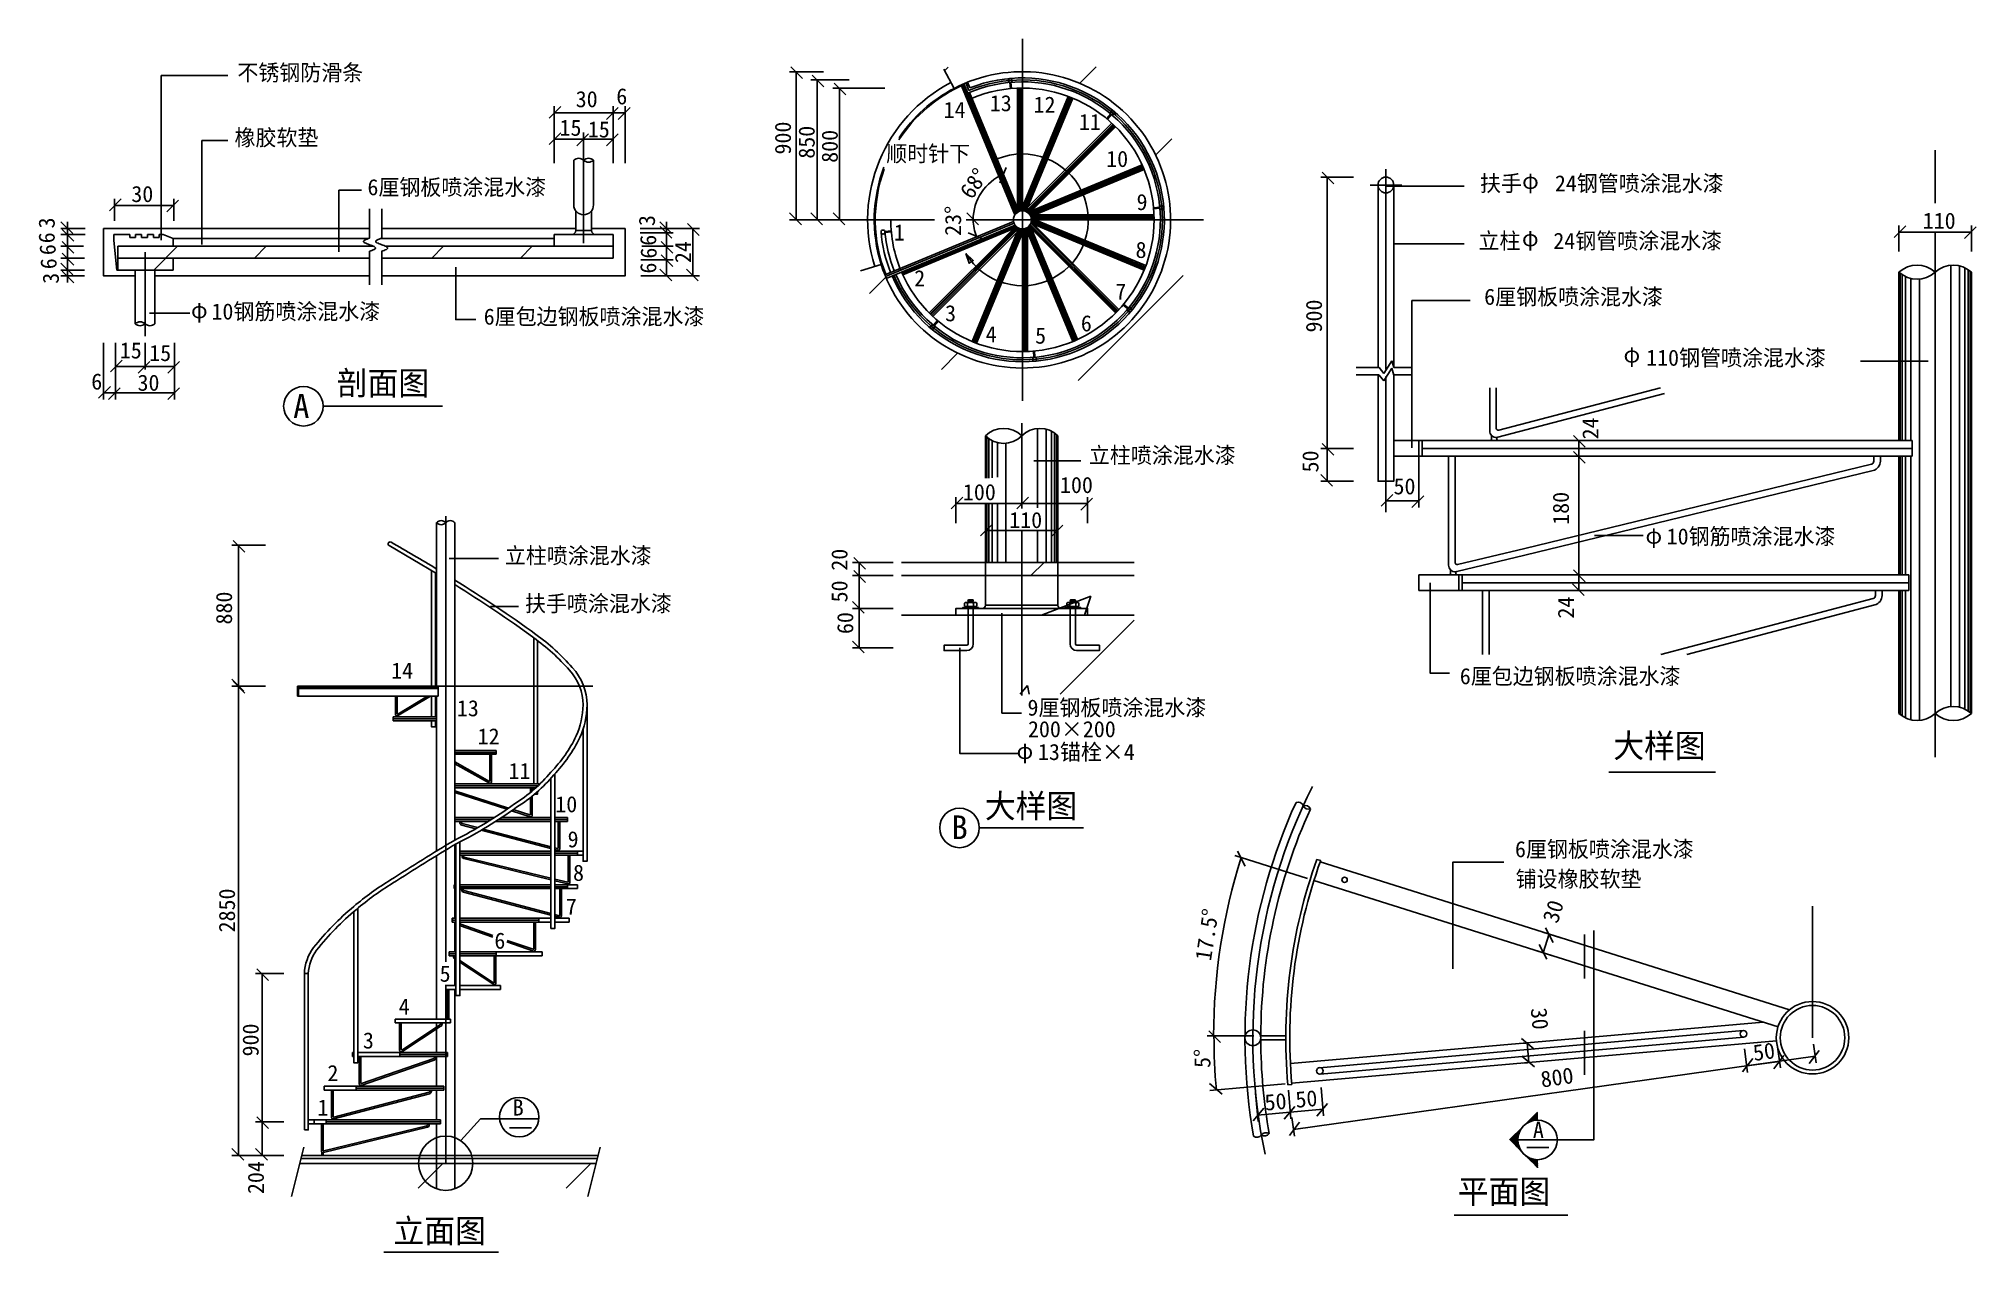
# Model space of a CAD drawing. Header units: metres. Extents: x 444 to 3387, y -873 to 970.
import ezdxf

# ---------------------------------------------------------------- set-up
doc = ezdxf.new("R2010")
doc.units = ezdxf.units.M
for name, color, linetype in [('2', 2, 'Continuous'), ('3', 3, 'Continuous'), ('4', 4, 'Continuous'), ('7', 7, 'Continuous'), ('BH', 3, 'Continuous'), ('DIM', 3, 'Continuous'), ('TEXT', 7, 'Continuous')]:
    doc.layers.add(name, color=color, linetype=linetype)
doc.dimstyles.get("Standard").update_dxf_attribs({"dimtxt": 2.5, "dimasz": 2.5, "dimexe": 1.25, "dimexo": 0.625, "dimtad": 1, "dimcen": 2.5, "dimazin": 3, "dimtfac": 1, "dimtmove": 0, "dimatfit": 3})

msp = doc.modelspace()

# ---------------------------------------------------------------- texts
for s, p in [('不锈钢防滑条', (745.72, 906.38)), ('30', (1259.54, 866.05)), ('6', (1321.19, 870.38)), ('橡胶软垫', (741.43, 807.74)), ('15', (1235, 822.69)), ('15', (1277.99, 820.09)), ('扶手   24钢管喷涂混水漆', (2632.9, 738.19)), ('30', (584.69, 722.04)), ('6厘钢板喷涂混水漆', (943.26, 732.42)), ('立柱   24钢管喷涂混水漆', (2630.56, 650.95)), ('110', (3305.25, 681.46)), ('6厘钢板喷涂混水漆', (2639.19, 566.05)), ('10钢筋喷涂混水漆', (706.36, 543.67)), ('6厘包边钢板喷涂混水漆', (1119.82, 535.91)), ('15', (567.19, 484.56)), ('15', (611.86, 480.6)), ('110钢管喷涂混水漆', (2885.19, 473.42)), ('6', (523.83, 437.29)), ('30', (594.09, 435.45)), ('立柱喷涂混水漆', (2038.87, 325.35)), ('100', (1995.02, 280.18)), ('50', (2501.6, 278.16)), ('100', (1847.58, 269.32)), ('110', (1917.99, 226.88)), ('10钢筋喷涂混水漆', (2916.4, 202.06)), ('立柱喷涂混水漆', (1151.93, 172.94)), ('扶手喷涂混水漆', (1182.57, 100.11)), ('6厘包边钢板喷涂混水漆', (2602.23, -10.17)), ('9厘钢板喷涂混水漆', (1945.67, -57.89)), ('6厘钢板喷涂混水漆', (2686.02, -272.84)), ('铺设橡胶软垫', (2687.03, -318.09))]:
    msp.add_text(s, height=24.5).set_placement(p)
for s, rotation, p in [('900', 90, (1586.42, 794.25)), ('850', 90, (1622.49, 787.89)), ('800', 90, (1657.51, 781.64)), ('68°', 56.25, (1861.47, 724.55)), ('23°', 89.53, (1844.67, 670.54)), ('3', 90, (468.32, 681.99)), ('3', 90, (1379.93, 685.6)), ('6', 90, (468.28, 659.4)), ('6', 90, (469.73, 641.4)), ('6', 90, (1381.76, 655.68)), ('6', 90, (1382.46, 636.08)), ('24', 90, (1434.77, 629.33)), ('6', 90, (471.17, 620.03)), ('6', 90, (1381.9, 613.46)), ('3', 90, (474.58, 597.96)), ('900', 90, (2392.89, 523.98)), ('24', 90, (2812.86, 361.64)), ('50', 90, (2387.53, 311.47)), ('180', 90, (2767.85, 231.95)), ('20', 90, (1672.28, 162.24)), ('880', 90, (737.63, 80.5)), ('50', 90, (1672.25, 114.09)), ('24', 90, (2775.61, 89.56)), ('60', 90, (1681.05, 66.01)), ('2850', 90, (742.08, -387.05)), ('17.5°', 81.25, (2224.23, -431.29)), ('30', 72.5, (2750.71, -374.76)), ('900', 90, (778.02, -575.4)), ('30', 275, (2709.96, -502.55)), ('50', 7.77, (3049.27, -582.39)), ('5°', 90, (2223.47, -592.9)), ('800', 8, (2726.8, -622.64)), ('50', 5, (2306.87, -657.78)), ('50', 5, (2353.68, -653.42)), ('204', 90, (785.97, -784.4))]:
    msp.add_text(s, height=24.5, rotation=rotation).set_placement(p)
at = {"layer": 'TEXT'}
for s, height, p in [('13', 24.5, (1888.4, 859.94)), ('14', 24.5, (1818.37, 849.93)), ('12', 24.5, (1954.87, 857.71)), ('11', 24.5, (2023.8, 831.38)), ('顺时针下', 24.5, (1731.17, 783.32)), ('10', 24.5, (2065.19, 775.35)), ('φ', 24.5, (2696.85, 742.09)), ('9', 24.5, (2111.32, 709.79)), ('1', 24.5, (1742.58, 663.66)), ('φ', 24.5, (2696.65, 654.94)), ('8', 24.5, (2109.77, 637.18)), ('2', 24.5, (1773.64, 594.07)), ('7', 24.5, (2079.08, 573.9)), ('φ', 24.5, (675.27, 545.67)), ('3', 24.5, (1820.5, 540.98)), ('4', 24.5, (1882.26, 509.17)), ('5', 24.5, (1957.25, 506.99)), ('6', 24.5, (2026.74, 525.68)), ('φ', 24.5, (2850.89, 478.33)), ('剖面图', 36, (896.5, 429.13)), ('A', 36, (830.57, 394.34)), ('φ', 24.5, (2884.21, 203.29)), ('14', 24.5, (979.2, -1.78)), ('13', 24.5, (1079.06, -58.88)), ('12', 24.5, (1110.65, -101.6)), ('200×200', 24.5, (1946.39, -90.64)), ('大样图', 36, (2835.29, -121.64)), ('φ', 24.5, (1929.11, -123.68)), ('13锚栓×4', 24.5, (1961.57, -125.29)), ('11', 24.5, (1157.46, -154.13)), ('大样图', 36, (1880.88, -213.16)), ('10', 24.5, (1228.56, -204.63)), ('9', 24.5, (1247.27, -257.9)), ('B', 36, (1830.46, -245.42)), ('8', 24.5, (1255.49, -308.71)), ('7', 24.5, (1244.57, -360.28)), ('6', 24.5, (1136.02, -411.78)), ('5', 24.5, (1052.89, -461.98)), ('4', 24.5, (990.72, -512)), ('3', 24.5, (936.37, -563.37)), ('2', 24.5, (882.48, -612.9)), ('1', 24.5, (867.26, -665.37)), ('B', 24.5, (1163.97, -665.15)), ('A', 24.5, (2713.22, -699.2)), ('平面图', 36, (2599.1, -798.52)), ('立面图', 36, (982.73, -858.35))]:
    msp.add_text(s, height=height, dxfattribs=at).set_placement(p)

# ---------------------------------------------------------------- blocks, each defined once
blk = doc.blocks.new('A$C645E0F5F')
at = {"layer": '3'}
for p, q in [((796.69, 72.71), (834.54, 76.02)), ((797.21, 66.74), (835.07, 70.05))]:
    blk.add_line(p, q, dxfattribs=at)
blk.add_circle((846.77, 74.08), 12, dxfattribs=at)
blk = doc.blocks.new('_ARCHTICK')
at = {"color": 0, "linetype": 'ByBlock'}
blk.add_lwpolyline([(-1.04, -0.98), (0.74, 0.8)], dxfattribs=at)

# ---------------------------------------------------------------- hatches: boundary and pattern name
at = {"layer": 'BH'}
h = msp.add_hatch(dxfattribs=at)
h.set_pattern_fill('ANSI31', scale=50)
h.paths.add_polyline_path([(1818.85, 923.88), (1834.09, 894.61, -2.75), (1723.4, 627.37), (1691.92, 617.45, 2.75)])
h = msp.add_hatch(dxfattribs=at)
h.set_pattern_fill('ANSI32', scale=30)
h.paths.add_polyline_path([(648.2, 654.84), (648.2, 666.84), (633.2, 672.84), (627.2, 672.84), (627.2, 668.34), (618.2, 668.34), (618.2, 672.84), (609.2, 672.84), (609.2, 668.34), (600.2, 668.34), (600.2, 672.84), (591.2, 672.84), (591.2, 668.34), (582.2, 668.34), (582.2, 672.84), (558.2, 672.84), (558.2, 663.84), (562.7, 618.84), (564.2, 618.84), (564.2, 654.84)])
h = msp.add_hatch(dxfattribs=at)
h.set_pattern_fill('ANSI32', scale=30)
h.paths.add_polyline_path([(946.41, 636.84), (946.41, 647.24, 0.03), (953.51, 650.18, 0.04), (955.13, 651.32, 0.18), (955.65, 652.24, 0.18), (955.13, 653.15, 0.04), (953.51, 654.3, 0.01), (952.39, 654.84), (564.2, 654.84), (564.2, 636.84)])
h.paths.add_polyline_path([(648.2, 636.84), (605.45, 636.84), (605.45, 618.84), (648.2, 618.84)])
h.paths.add_polyline_path([(970.85, 654.84, -0.01), (971.97, 654.3, -0.04), (973.57, 653.18, -0.18), (974.11, 652.24, -0.18), (973.57, 651.3, -0.04), (971.97, 650.18, -0.03), (964.87, 647.24), (964.87, 636.84), (1316.63, 636.84), (1316.63, 654.84)])
h = msp.add_hatch(dxfattribs=at)
h.set_pattern_fill('DASH', scale=30)
h.paths.add_polyline_path([(952.39, 654.84, 0.03), (946.41, 657.24, -0.03), (939.3, 660.18, -0.04), (937.71, 661.3, -0.18), (937.17, 662.24, -0.18), (937.71, 663.18, -0.04), (939.3, 664.3, -0.03), (945.27, 666.84), (648.2, 666.84), (648.2, 663.84), (648.2, 654.84)])
h.paths.add_polyline_path([(963.74, 666.84, 0.03), (957.76, 664.3, 0.04), (956.14, 663.15, 0.18), (955.63, 662.24, 0.18), (956.14, 661.32, 0.04), (957.76, 660.18, 0.03), (964.87, 657.24, -0.03), (970.85, 654.84), (1226.63, 654.84), (1226.63, 666.84)])
h = msp.add_hatch(dxfattribs=at)
h.set_pattern_fill('ANSI32', scale=30)
h.paths.add_polyline_path([(1226.63, 672.84), (1226.63, 654.84), (1316.63, 654.84), (1316.63, 672.84)])
h = msp.add_hatch(dxfattribs=at)
h.set_pattern_fill('ANSI32', scale=30)
h.paths.add_polyline_path([(605.45, 618.84), (605.45, 636.84), (564.2, 636.84), (564.2, 618.84)])
h = msp.add_hatch(dxfattribs=at)
h.set_pattern_fill('ANSI33', scale=50)
h.paths.add_polyline_path([(1881.93, 154.92), (1881.93, 174.92), (1754.16, 174.92), (1754.16, 154.92)])
h.paths.add_polyline_path([(1881.93, 174.92), (1881.93, 154.92), (1936.93, 154.92), (1936.93, 174.92)])
h.paths.add_polyline_path([(1936.93, 174.92), (1936.93, 154.92), (1991.93, 154.92), (1991.93, 174.92)])
h.paths.add_polyline_path([(2107.71, 154.92), (2107.71, 174.92), (1991.93, 174.92), (1991.93, 154.92)])
h = msp.add_hatch(dxfattribs=at)
h.set_pattern_fill('AR-CONC', scale=5)
h.paths.add_polyline_path([(1754.16, 154.92), (1754.16, 94.92), (1836.93, 94.92), (1836.93, 104.92), (1876.93, 104.92, 0.41), (1881.93, 109.92), (1881.93, 154.92)])
h.paths.add_polyline_path([(1854.65, 113.12, -0.17), (1863.89, 113.12), (1863.89, 108.52, 0.18), (1865.62, 107.72), (1866.02, 107.72, -0.04), (1865.62, 107.72), (1852.52, 107.72, 0.1), (1854.65, 108.52)])
h.paths.add_polyline_path([(1936.93, 109.92), (1936.93, 154.92), (1881.93, 154.92), (1881.93, 109.92)])
h.paths.add_polyline_path([(1991.93, 109.92), (1991.93, 154.92), (1936.93, 154.92), (1936.93, 109.92)])
h.paths.add_polyline_path([(2036.93, 104.92), (2036.93, 94.92), (2107.71, 94.92), (2107.71, 154.92), (1991.93, 154.92), (1991.93, 109.92, 0.41), (1996.93, 104.92)])
h.paths.add_polyline_path([(2008.24, 107.72), (2007.85, 107.72, 0.04)])
h.paths.add_polyline_path([(1936.93, 104.92), (1936.93, 94.92), (2010.43, 94.92), (2010.43, 104.92), (2002.69, 104.92)])
h.paths.add_polyline_path([(1996.93, 104.92, -0.41), (1991.93, 109.92), (1936.93, 109.92), (1936.93, 104.92)])
h.paths.add_polyline_path([(2036.93, 94.92), (2036.93, 104.92), (2018.43, 104.92), (2018.43, 94.92)])
h.paths.add_polyline_path([(2018.43, 104.92), (2011.05, 104.92), (2010.43, 104.92), (2010.43, 94.92), (2018.43, 94.92)])
h.paths.add_polyline_path([(1863.43, 104.92), (1863.43, 94.92), (1936.93, 94.92), (1936.93, 104.92)])
h.paths.add_polyline_path([(1936.93, 104.92), (1936.93, 109.92), (1881.93, 109.92, -0.41), (1876.93, 104.92)])
h.paths.add_polyline_path([(1863.43, 94.92), (1863.43, 104.92), (1855.43, 104.92), (1855.43, 94.92)])
h.paths.add_polyline_path([(1855.43, 94.92), (1855.43, 104.92), (1836.93, 104.92), (1836.93, 94.92)])
h = msp.add_hatch(dxfattribs=at)
h.set_pattern_fill('ANSI31', scale=150)
h.paths.add_polyline_path([(2107.71, -25.08), (2107.71, 94.92), (2018.43, 94.92), (2018.43, 50.92, 0.41), (2020.43, 48.92), (2054.93, 48.92), (2054.93, 40.92), (2020.43, 40.92, -0.41), (2010.43, 50.92), (2010.43, 94.92), (1863.43, 94.92), (1863.43, 50.92, -0.41), (1853.43, 40.92), (1818.93, 40.92), (1818.93, 48.92), (1853.43, 48.92, 0.41), (1855.43, 50.92), (1855.43, 94.92), (1754.16, 94.92), (1754.16, -25.08)])
h.paths.add_polyline_path([(1863.43, 50.92), (1863.43, 94.92), (1855.43, 94.92), (1855.43, 50.92, -0.41), (1853.43, 48.92), (1818.93, 48.92), (1818.93, 40.92), (1853.43, 40.92, 0.41)])
h.paths.add_polyline_path([(2010.43, 50.92, 0.41), (2020.43, 40.92), (2054.93, 40.92), (2054.93, 48.92), (2020.43, 48.92, -0.41), (2018.43, 50.92), (2018.43, 94.92), (2010.43, 94.92)])
h = msp.add_hatch(dxfattribs=at)
h.set_pattern_fill('AR-CONC', scale=10)
h.paths.add_polyline_path([(2107.71, -25.08), (2107.71, 94.92), (2018.43, 94.92), (2018.43, 50.92, 0.41), (2020.43, 48.92), (2054.93, 48.92), (2054.93, 40.92), (2020.43, 40.92, -0.41), (2010.43, 50.92), (2010.43, 94.92), (1863.43, 94.92), (1863.43, 50.92, -0.41), (1853.43, 40.92), (1818.93, 40.92), (1818.93, 48.92), (1853.43, 48.92, 0.41), (1855.43, 50.92), (1855.43, 94.92), (1754.16, 94.92), (1754.16, -25.08)])
h.paths.add_polyline_path([(1863.43, 94.92), (1855.43, 94.92), (1855.43, 50.92, -0.41), (1853.43, 48.92), (1818.93, 48.92), (1818.93, 40.92), (1853.43, 40.92, 0.41), (1863.43, 50.92)])
h.paths.add_polyline_path([(2020.43, 40.92), (2054.93, 40.92), (2054.93, 48.92), (2020.43, 48.92, -0.41), (2018.43, 50.92), (2018.43, 94.92), (2010.43, 94.92), (2010.43, 50.92, 0.41)])
h = msp.add_hatch(dxfattribs=at)
h.set_pattern_fill('ANSI31', scale=50)
h.paths.add_polyline_path([(1048.39, -775.61), (1048.39, -738.11), (840.26, -738.11), (830.89, -775.61)])
h.paths.add_polyline_path([(1075.89, -738.11), (1048.39, -738.11), (1048.39, -775.61), (1075.89, -775.61)])
h.paths.add_polyline_path([(1280.89, -775.61), (1290.26, -738.11), (1075.89, -738.11), (1075.89, -775.61)])
at = {"layer": 'TEXT'}
h = msp.add_hatch(dxfattribs=at)
h.set_pattern_fill('SOLID')
h.paths.add_polyline_path([(2699.15, -680.98), (2720.36, -659.77), (2720.36, -672.2, 0.2)])
h.paths.add_polyline_path([(2690.36, -702.2, 0.2), (2699.15, -723.41), (2677.93, -702.2), (2699.15, -680.98, 0.2)])
h.paths.add_polyline_path([(2699.15, -723.41, 0.2), (2720.36, -732.2), (2720.36, -744.62)])

# ---------------------------------------------------------------- linework, layer by layer
for p, q in [((2490.33, 746.04), (2505.33, 746.04)), ((2502.03, 658.8), (2517.03, 658.8)), ((1077.29, 623.11), (1077.29, 608.11)), ((612.14, 553.29), (627.14, 553.29)), ((2486.76, 461.93), (2499.03, 481.11)), ((2499.03, 481.11), (2501.96, 470.63)), ((3313.51, 480.64), (3298.51, 480.64)), ((2479.53, 470.63), (2486.76, 461.93)), ((2479.62, 459.39), (2486.86, 450.69)), ((2486.86, 450.69), (2499.12, 469.87)), ((2499.12, 469.87), (2502.06, 459.39)), ((2529.46, 348.78), (2529.46, 363.78)), ((2806.67, 215.89), (2821.67, 215.89)), ((1067.25, 180.69), (1082.25, 180.69)), ((2557, 143.84), (2557, 128.84)), ((1130.26, 107.86), (1145.26, 107.86)), ((1842.75, 44.92), (1842.75, 29.92)), ((2591.75, -442.34), (2591.75, -427.34)), ((1159.17, -683.94), (1192.6, -683.94)), ((2704.13, -713.6), (2737.56, -713.6))]:
    msp.add_line(p, q)
at = {"layer": '2'}
for p, q in [((1754.16, 174.92), (2107.71, 174.92)), ((843.39, -725.61), (1293.39, -725.61))]:
    msp.add_line(p, q, dxfattribs=at)
at = {"layer": '3'}
for p, q in [((1937.98, 970.03), (1937.98, 420.03)), ((1926.64, 702.81), (1845.57, 898.53)), ((1928.27, 704.76), (1847.63, 899.45)), ((1929.66, 705.98), (1849.23, 900.15)), ((1856.66, 891.35), (1851.88, 902.9)), ((1931.15, 706.96), (1856.19, 887.91)), ((1930.48, 706.55), (1930.48, 894.89)), ((1932.73, 707.74), (1932.73, 894.96)), ((1934.48, 708.33), (1934.48, 895)), ((1936.23, 708.67), (1936.23, 895.02)), ((1935.46, 708.55), (2007.54, 882.55)), ((1938, 708.78), (2009.64, 881.75)), ((1939.84, 708.65), (2011.28, 881.12)), ((1941.59, 708.3), (2012.9, 880.47)), ((1940.83, 708.48), (2074, 841.65)), ((1943.26, 707.73), (2075.64, 840.11)), ((1944.91, 706.91), (2076.91, 838.9)), ((1946.39, 705.91), (2078.16, 837.68)), ((1271.63, 659.52), (1271.63, 801.56)), ((3324.16, 720.21), (3324.16, 800.74)), ((1945.76, 706.37), (2119.76, 778.44)), ((1947.72, 704.74), (2120.69, 776.39)), ((1948.93, 703.35), (2121.39, 774.79)), ((1949.91, 701.87), (2122.08, 773.18)), ((2490.03, 468.48), (2490.03, 771.88)), ((2514.03, 747.88), (2466.03, 747.88)), ((1662.98, 695.03), (1804.68, 695.03)), ((1738.68, 678.35), (1729.22, 677.52)), ((1738.81, 676.85), (1729.35, 676.02)), ((1925.28, 689.77), (1730.11, 608.93)), ((1928.25, 685.32), (1755.28, 613.67)), ((1930.21, 683.69), (1756.21, 611.62)), ((1929.58, 684.15), (1797.81, 552.38)), ((1931.06, 683.15), (1799.06, 551.16)), ((1932.71, 682.33), (1800.32, 549.94)), ((1935.14, 681.58), (1801.97, 548.4)), ((1852.67, 695.03), (2212.98, 695.03)), ((1934.38, 681.76), (1863.07, 509.59)), ((1936.13, 681.41), (1864.69, 508.94)), ((1937.97, 681.28), (1866.32, 508.31)), ((1940.5, 681.51), (1868.43, 507.51)), ((1939.73, 681.39), (1939.73, 495.04)), ((1941.48, 681.73), (1941.48, 495.06)), ((1943.23, 682.32), (1943.23, 495.1)), ((1944.82, 683.1), (2016.13, 510.93)), ((1945.48, 683.51), (1945.48, 495.17)), ((1946.31, 684.08), (2017.74, 511.62)), ((1947.7, 685.3), (2019.34, 512.33)), ((1948.86, 686.62), (2080.64, 554.85)), ((1949.32, 687.25), (2021.4, 513.25)), ((1949.51, 702.53), (2137.84, 702.53)), ((1949.86, 688.1), (2081.86, 556.1)), ((1950.68, 689.76), (2083.07, 557.37)), ((1950.69, 700.28), (2137.91, 700.28)), ((1951.25, 691.43), (2123.42, 620.11)), ((1951.28, 698.53), (2137.95, 698.53)), ((1951.44, 692.18), (2084.61, 559.01)), ((1951.5, 697.55), (2125.5, 625.48)), ((1951.61, 693.17), (2124.07, 621.74)), ((1951.62, 696.78), (2137.98, 696.78)), ((1951.73, 695.02), (2124.71, 623.37)), ((3324.16, -120.95), (3324.16, 674.97)), ((605.45, 518.43), (605.45, 645.86)), ((3348.16, -44.15), (3348.16, 626.02)), ((3361.16, -45.12), (3361.16, 625.05)), ((3369.16, -47.94), (3369.16, 622.23)), ((3374.16, -50.75), (3374.16, 619.42)), ((3271.16, 359.97), (3271.16, 613.84)), ((3274.16, 359.97), (3274.16, 611.66)), ((3279.16, 359.97), (3279.16, 608.85)), ((3287.16, 359.97), (3287.16, 606.04)), ((3300.16, -65.1), (3300.16, 605.07)), ((3377.16, -52.93), (3377.16, 617.25)), ((2444.61, 470.72), (2479.63, 470.72)), ((2444.61, 459.42), (2479.63, 459.42)), ((2490.03, 251.05), (2490.03, 457.18)), ((2502.03, 470.72), (2527.98, 470.72)), ((2502.03, 459.42), (2527.98, 459.42)), ((1936.93, 256.66), (1936.93, 386.43)), ((1883.93, 302.96), (1883.93, 365.06)), ((1886.93, 302.72), (1886.93, 362.71)), ((1891.93, 303.19), (1891.93, 359.7)), ((1899.93, 304.11), (1899.93, 356.72)), ((1912.93, 174.92), (1912.93, 355.7)), ((1960.93, 257.8), (1960.93, 378.15)), ((1973.93, 174.92), (1973.93, 377.13)), ((1981.93, 174.92), (1981.93, 374.15)), ((1986.93, 174.92), (1986.93, 371.14)), ((1989.93, 174.92), (1989.93, 368.79)), ((3271.16, 155.97), (3271.16, 335.97)), ((3274.16, 155.97), (3274.16, 335.97)), ((3279.16, 155.97), (3279.16, 335.97)), ((3287.16, -64.13), (3287.16, 335.97)), ((1899.93, 174.92), (1899.93, 264.88)), ((1062.14, -431.96), (1062.14, 245.29)), ((1883.93, 174.92), (1883.93, 263.72)), ((1886.93, 174.92), (1886.93, 264.18)), ((1891.93, 174.92), (1891.93, 263.72)), ((1936.93, -27.19), (1936.93, 223.72)), ((1960.93, 174.92), (1960.93, 223.47)), ((3271.16, -56.33), (3271.16, 131.97)), ((3274.16, -58.51), (3274.16, 131.97)), ((3279.16, -61.32), (3279.16, 131.97)), ((1851.36, 106.32), (1867.17, 106.32)), ((1866.02, 107.72), (1852.52, 107.72)), ((1854.65, 113.12), (1854.65, 108.52)), ((1855.27, 116.59), (1863.27, 117.25)), ((1855.27, 113.92), (1863.27, 114.59)), ((1855.27, 113.92), (1862.96, 113.92)), ((1855.43, 104.92), (1862.81, 104.92)), ((1862.63, 115.86), (1855.9, 115.32)), ((1863.89, 113.12), (1863.89, 108.52)), ((2022.5, 106.32), (2006.69, 106.32)), ((2007.85, 107.72), (2021.35, 107.72)), ((2009.98, 113.12), (2009.98, 108.52)), ((2018.6, 116.59), (2010.6, 117.25)), ((2018.6, 113.92), (2010.6, 114.59)), ((2018.6, 113.92), (2010.9, 113.92)), ((2018.43, 104.92), (2011.05, 104.92)), ((2011.23, 115.86), (2017.96, 115.32)), ((2019.22, 113.12), (2019.22, 108.52)), ((1285.64, -13.11), (1050.89, -13.11)), ((3137.94, -347.04), (3137.94, -547.04)), ((1062.14, -737.56), (1062.14, -466.77)), ((3032.67, -536.17), (2389.2, -592.47)), ((3033.54, -546.14), (2390.08, -602.43)), ((846.51, -713.11), (827.76, -788.11)), ((842.14, -730.61), (1292.14, -730.61)), ((1048.39, -725.61), (1048.39, -775.61)), ((1075.89, -725.61), (1075.89, -775.61)), ((1296.51, -713.11), (1277.76, -788.11)), ((840.26, -738.11), (1290.26, -738.11))]:
    msp.add_line(p, q, dxfattribs=at)
for points in [[(946.41, 596.32), (946.41, 647.24, 0.03), (953.51, 650.18, 0.04), (955.13, 651.32, 0.18), (955.65, 652.24, 0.18), (955.13, 653.15, 0.04), (953.51, 654.3, 0.03), (946.41, 657.24, -0.03), (939.3, 660.18, -0.04), (937.68, 661.32, -0.18), (937.17, 662.24, -0.18), (937.68, 663.15, -0.04), (939.3, 664.3, -0.03), (946.41, 667.24), (946.41, 711.8)], [(964.87, 596.32), (964.87, 647.24, 0.03), (971.97, 650.18, 0.04), (973.6, 651.32, 0.18), (974.11, 652.24, 0.18), (973.6, 653.15, 0.04), (971.97, 654.3, 0.03), (964.87, 657.24, -0.03), (957.76, 660.18, -0.04), (956.14, 661.32, -0.18), (955.63, 662.24, -0.18), (956.14, 663.15, -0.04), (957.76, 664.3, -0.03), (964.87, 667.24), (964.87, 711.8)], [(1866.02, 113.92, 0.22), (1863.89, 113.12, 0.17), (1854.65, 113.12, 0.1), (1852.52, 113.92)], [(1866.02, 107.72, -0.22), (1863.89, 108.52, -0.17), (1854.65, 108.52, -0.1), (1852.52, 107.72)], [(2007.85, 113.92, -0.22), (2009.98, 113.12, -0.17), (2019.22, 113.12, -0.1), (2021.35, 113.92)], [(2007.85, 107.72, 0.22), (2009.98, 108.52, 0.17), (2019.22, 108.52, 0.1), (2021.35, 107.72)]]:
    msp.add_lwpolyline(points, format="xyb", dxfattribs=at)
for points in [[(1852.05, 643.84), (1863.27, 633.21), (1856.95, 629.18), (1852.05, 643.84)], [(1084.86, -703.18), (1115.18, -670.06), (1143.79, -670.06)]]:
    msp.add_lwpolyline(points, dxfattribs=at)
for centre, radius in [((1726.29, 676.51), 3), ((3033.11, -541.15), 5), ((2389.64, -597.45), 5), ((1062.14, -737.56), 41.21)]:
    msp.add_circle(centre, radius, dxfattribs=at)
for centre, radius, start, end in [((1937.98, 695.03), 212.5, 203.31, 112.5), ((1937.98, 695.03), 100.02, 210.78, 112.5), ((1937.98, 695.03), 215.5, 184.8, 201.7), ((1937.98, 695.03), 209.5, 185, 201.68), ((1937.98, 695.03), 200, 180, 202.5), ((3137.94, -547.04), 850, 153.33, 192)]:
    msp.add_arc(centre, radius, start, end, dxfattribs=at)
at = {"layer": '4'}
for p, q in [((1259.63, 681.84), (964.87, 681.84)), ((1259.63, 678.84), (1283.63, 678.84)), ((582.2, 672.84), (558.2, 672.84)), ((558.2, 672.84), (558.2, 663.84)), ((558.2, 663.84), (562.7, 618.84)), ((564.2, 654.84), (564.2, 618.84)), ((952.39, 654.84), (564.2, 654.84)), ((582.2, 672.84), (582.2, 668.34)), ((591.2, 668.34), (582.2, 668.34)), ((600.2, 672.84), (591.2, 672.84)), ((591.2, 672.84), (591.2, 668.34)), ((600.2, 672.84), (600.2, 668.34)), ((609.2, 668.34), (600.2, 668.34)), ((618.2, 672.84), (609.2, 672.84)), ((609.2, 672.84), (609.2, 668.34)), ((618.2, 672.84), (618.2, 668.34)), ((627.2, 668.34), (618.2, 668.34)), ((633.2, 672.84), (627.2, 672.84)), ((627.2, 672.84), (627.2, 668.34)), ((648.2, 666.84), (633.2, 672.84)), ((648.2, 666.84), (648.2, 654.84)), ((648.2, 663.84), (648.2, 666.84)), ((648.2, 666.84), (945.27, 666.84)), ((963.74, 666.84), (1226.63, 666.84)), ((1316.63, 654.84), (970.85, 654.84)), ((1226.63, 654.84), (1226.63, 672.84)), ((1316.63, 672.84), (1226.63, 672.84)), ((1316.63, 636.84), (1316.63, 672.84)), ((562.7, 618.84), (648.2, 618.84)), ((946.41, 636.84), (564.2, 636.84)), ((648.2, 636.84), (648.2, 618.84)), ((1316.63, 636.84), (964.87, 636.84)), ((620.45, 609.84), (946.41, 609.84)), ((3269.16, 359.97), (3269.16, 615.54)), ((3379.16, -54.63), (3379.16, 615.54)), ((1881.93, 302.72), (1881.93, 366.92)), ((1991.93, 174.92), (1991.93, 366.92)), ((2540.03, 359.97), (2502.03, 359.97)), ((2540.03, 359.97), (2540.03, 335.97)), ((3289.16, 359.97), (2540.03, 359.97)), ((2545.03, 359.97), (2545.03, 335.97)), ((3289.16, 359.97), (3289.16, 335.97)), ((2540.03, 335.97), (2502.03, 335.97)), ((3289.16, 335.97), (2540.03, 335.97)), ((3289.16, 347.97), (2545.03, 347.97)), ((3269.16, 155.97), (3269.16, 335.97)), ((1881.93, 174.92), (1881.93, 264.88)), ((2540.03, 131.97), (2540.03, 155.97)), ((3284.16, 155.97), (2540.03, 155.97)), ((2600.92, 131.97), (2600.92, 155.97)), ((2605.92, 131.97), (2605.92, 155.97)), ((3284.16, 155.97), (3284.16, 131.97)), ((3284.16, 131.97), (2540.03, 131.97)), ((3284.16, 143.97), (2605.92, 143.97)), ((3269.16, -54.63), (3269.16, 131.97)), ((2390.93, -277.95), (2385.2, -276.15)), ((3103, -504.57), (2390.25, -279.84)), ((3103, -504.57), (2390.25, -279.84)), ((3085.49, -530.5), (2380.69, -308.28)), ((3063.18, -523.47), (2344.92, -586.31)), ((2337.95, -544.04), (2299.56, -544.04)), ((2337.95, -550.04), (2299.56, -550.04)), ((3083.15, -551.83), (2346.97, -616.24)), ((2347.14, -618.23), (2341.16, -618.76))]:
    msp.add_line(p, q, dxfattribs=at)
for points in [[(1256.63, 785.59), (1256.63, 717.84, 1), (1286.63, 717.84), (1286.63, 785.59)], [(2912.86, 431.28), (2660.14, 364.78, -0.04), (2658.6, 364.5), (2658.6, 361.97, 0.41), (2660.6, 359.97), (2648.6, 359.97, 0.41), (2650.6, 361.97), (2650.6, 367.31, -0.2), (2647.6, 374.45), (2647.6, 440.02)], [(2657.6, 440.02), (2657.6, 378.35, 0.49), (2661.36, 375.45), (2906.78, 440.02)], [(2700.89, 185.82), (2597.71, 160.78, -0.04), (2596.16, 160.5), (2596.16, 157.97, 0.41), (2598.16, 155.97), (2586.16, 155.97, 0.41), (2588.16, 157.97), (2588.16, 163.31, -0.2), (2585.16, 170.45), (2585.16, 335.97), (2595.16, 335.97), (2595.16, 174.35, 0.49), (2598.92, 171.45), (2700.89, 196.18)], [(2700.89, 196.18), (3227.24, 323.84, 0.34), (3230.97, 328.67), (3230.97, 335.97), (3240.97, 335.97), (3240.97, 328.67, -0.34), (3229.79, 314.17), (2700.89, 185.82)], [(2907.69, 35.08), (3229.8, 119.84, 0.34), (3233.53, 124.67), (3233.53, 131.97), (3243.53, 131.97), (3243.53, 124.67, -0.34), (3232.35, 110.17), (2946.99, 35.08)]]:
    msp.add_lwpolyline(points, format="xyb", dxfattribs=at)
for points in [[(2478.03, 470.72), (2478.03, 747.88)], [(2502.03, 747.88), (2502.03, 470.72)], [(1259.63, 708.84), (1259.63, 678.84)], [(1283.63, 678.84), (1283.63, 708.84)], [(946.41, 681.84), (542.45, 681.84), (542.45, 609.84), (590.45, 609.84)], [(964.87, 609.84), (1334.63, 609.84), (1334.63, 681.84), (1283.63, 681.84)], [(590.45, 618.84), (590.45, 537.21)], [(620.45, 537.21), (620.45, 618.84)], [(2502.03, 459.42), (2502.03, 297.97), (2478.03, 297.97), (2478.03, 459.42)], [(2636.88, 35.08), (2636.88, 131.97), (2646.88, 131.97), (2646.88, 35.08)]]:
    msp.add_lwpolyline(points, dxfattribs=at)
for centre, radius in [((2490.03, 747.88), 12), ((2427.31, -307.25), 4), ((3137.94, -547.04), 55), ((3137.94, -547.04), 49), ((2287.94, -547.04), 12)]:
    msp.add_circle(centre, radius, dxfattribs=at)
for centre, radius, start, end in [((1264.13, 777.43), 11.08, 47.42, 132.58), ((1279.13, 777.43), 11.08, 47.42, 132.58), ((1279.13, 793.75), 11.08, 227.42, 312.58), ((1253.63, 678.84), 6, 270, 0), ((1289.63, 678.84), 6, 180, 270), ((3296.66, 585.26), 40.91, 47.76, 132.24), ((3351.66, 585.26), 40.91, 47.76, 132.24), ((3296.66, 645.83), 40.91, 227.76, 312.24), ((597.95, 529.04), 11.08, 47.42, 132.58), ((597.95, 545.37), 11.08, 227.42, 312.58), ((612.95, 545.37), 11.08, 227.42, 312.58), ((1909.43, 339.39), 38.92, 45.04, 134.96), ((1909.43, 394.46), 38.92, 225.04, 314.96), ((1964.43, 339.39), 38.92, 45.04, 134.96), ((2657.6, 374.45), 10, 225.57, 275.74), ((2595.16, 170.45), 10, 225.57, 275.74), ((3296.66, -24.34), 40.91, 227.76, 312.24), ((3351.66, -84.91), 40.91, 47.76, 132.24), ((3351.66, -24.34), 40.91, 227.76, 312.24), ((3137.94, -547.04), 862, 155.51, 190), ((3137.94, -547.04), 838, 155.51, 179.79), ((2356.25, -198.14), 8.92, 23.23, 107.78), ((2372.64, -191.11), 8.92, 203.23, 287.78), ((2367.17, -203.12), 8.92, 23.23, 107.78), ((3137.94, -547.04), 800, 160.21, 185.14), ((3137.94, -547.04), 794, 160.19, 185.14), ((3137.94, -547.04), 838, 180.21, 190), ((2293.8, -689.18), 8.92, 237.73, 322.27), ((2307.91, -700.1), 8.92, 57.73, 142.27), ((2305.62, -687.1), 8.92, 237.73, 322.27)]:
    msp.add_arc(centre, radius, start, end, dxfattribs=at)
at = {"layer": '7'}
for p, q in [((1834.09, 894.61), (1818.85, 923.88)), ((1855.05, 887.41), (1849.12, 901.74)), ((1858.3, 895.25), (1854.66, 904.03)), ((1932.72, 707.73), (1857.81, 888.58)), ((1937.98, 708.78), (1937.98, 895.03)), ((1943.25, 707.73), (2014.52, 879.81)), ((1943.25, 707.73), (2014.52, 879.81)), ((1947.71, 704.75), (2079.41, 836.45)), ((1950.69, 700.29), (2122.76, 771.57)), ((1924.44, 692.67), (1728.98, 611.71)), ((1926.73, 687.12), (1731.28, 606.16)), ((1928.26, 685.31), (1796.56, 553.61)), ((1932.72, 682.33), (1861.45, 510.25)), ((1937.98, 681.28), (1937.98, 495.03)), ((1943.25, 682.33), (2014.52, 510.25)), ((1943.25, 682.33), (2014.52, 510.25)), ((1947.71, 685.31), (2079.41, 553.61)), ((1947.71, 685.31), (2079.41, 553.61)), ((1950.69, 689.77), (2122.76, 618.49)), ((1951.73, 695.03), (2137.98, 695.03)), ((1723.4, 627.37), (1691.92, 617.45)), ((1048.39, -13.11), (1048.39, 235.17)), ((1075.89, -246.83), (1075.89, 235.17)), ((1754.16, 154.92), (2107.71, 154.92)), ((1754.16, 94.92), (2107.71, 94.92)), ((1881.93, 109.92), (1991.93, 109.92)), ((837.14, -28.11), (837.14, -13.11)), ((837.14, -13.11), (838.64, -13.11)), ((837.14, -28.11), (1050.89, -28.11)), ((838.64, -28.11), (838.64, -13.11)), ((838.64, -13.11), (1050.89, -13.11)), ((838.64, -15.11), (1050.89, -15.11)), ((838.64, -16.61), (1050.89, -16.61)), ((1048.39, -263.27), (1048.39, -28.11)), ((1050.89, -28.11), (1050.89, -13.11)), ((982.38, -65.61), (982.38, -59.61)), ((982.38, -59.61), (1048.39, -59.61)), ((982.38, -65.61), (982.38, -59.61)), ((982.38, -62.61), (1048.39, -62.61)), ((982.38, -65.61), (1048.39, -65.61)), ((1075.89, -110.61), (1138.67, -110.61)), ((1075.89, -113.61), (1138.67, -113.61)), ((1075.89, -116.61), (1138.67, -116.61)), ((1138.67, -116.61), (1138.67, -110.61)), ((1075.89, -161.61), (1203.56, -161.61)), ((1075.89, -164.61), (1202.21, -164.61)), ((1075.89, -167.61), (1198.95, -167.61)), ((1203.56, -163.34), (1203.56, -161.61)), ((1075.89, -212.61), (1135.93, -212.61)), ((1075.89, -215.61), (1131.17, -215.61)), ((1075.89, -218.61), (1126.34, -218.61)), ((1137.67, -218.61), (1221.92, -218.61)), ((1142.37, -215.61), (1221.92, -215.61)), ((1146.98, -212.61), (1221.92, -212.61)), ((1227.92, -212.61), (1246.91, -212.61)), ((1227.92, -215.61), (1246.91, -215.61)), ((1227.92, -218.61), (1246.91, -218.61)), ((1246.91, -218.61), (1246.91, -212.61)), ((1075.89, -314.61), (1075.89, -253.79)), ((1075.89, -263.61), (1077.66, -263.61)), ((1083.66, -263.61), (1221.92, -263.61)), ((1227.92, -263.61), (1262.14, -263.61)), ((1262.14, -263.61), (1262.14, -269.61)), ((1262.14, -263.61), (1270.83, -263.61)), ((1048.39, -518.61), (1048.39, -270.29)), ((1075.89, -266.61), (1077.66, -266.61)), ((1075.89, -269.61), (1077.66, -269.61)), ((1083.66, -266.61), (1221.92, -266.61)), ((1083.66, -269.61), (1221.92, -269.61)), ((1227.92, -266.61), (1262.14, -266.61)), ((1227.92, -269.61), (1262.14, -269.61)), ((1262.14, -269.61), (1270.83, -269.61)), ((1074.84, -314.61), (1077.66, -314.61)), ((1074.84, -314.61), (1074.84, -320.61)), ((1074.84, -317.61), (1077.66, -317.61)), ((1074.84, -320.61), (1077.66, -320.61)), ((1075.89, -365.61), (1075.89, -320.61)), ((1083.66, -314.61), (1221.92, -314.61)), ((1083.66, -317.61), (1221.92, -317.61)), ((1083.66, -320.61), (1221.92, -320.61)), ((1227.92, -314.61), (1262.14, -314.61)), ((1227.92, -317.61), (1246.91, -317.61)), ((1227.92, -320.61), (1262.14, -320.61)), ((1246.91, -320.61), (1246.91, -314.61)), ((1262.14, -320.61), (1262.14, -314.61)), ((1071.85, -365.61), (1077.66, -365.61)), ((1071.85, -365.61), (1071.85, -371.61)), ((1071.85, -368.61), (1077.66, -368.61)), ((1071.85, -371.61), (1077.66, -371.61)), ((1075.89, -416.61), (1075.89, -371.61)), ((1083.66, -365.61), (1221.92, -365.61)), ((1083.66, -368.61), (1203.56, -368.61)), ((1083.66, -371.61), (1221.92, -371.61)), ((1203.56, -371.61), (1203.56, -365.61)), ((1227.92, -365.61), (1249.65, -365.61)), ((1227.92, -371.61), (1249.65, -371.61)), ((1249.65, -371.61), (1249.65, -365.61)), ((1067.39, -416.61), (1077.66, -416.61)), ((1067.39, -422.61), (1067.39, -416.61)), ((1067.39, -419.61), (1077.66, -419.61)), ((1067.39, -422.61), (1077.66, -422.61)), ((1075.89, -467.61), (1075.89, -427.62)), ((1083.66, -416.61), (1208.76, -416.61)), ((1083.66, -419.61), (1138.67, -419.61)), ((1083.66, -422.61), (1208.76, -422.61)), ((1138.67, -422.61), (1138.67, -416.61)), ((1208.76, -422.61), (1208.76, -416.61)), ((1062.14, -467.61), (1077.66, -467.61)), ((1083.66, -467.61), (1145.55, -467.61)), ((1145.55, -473.61), (1145.55, -467.61)), ((1062.14, -473.61), (1077.66, -473.61)), ((1064.39, -516.11), (1064.39, -473.61)), ((1066.89, -516.11), (1066.89, -473.61)), ((1075.89, -725.61), (1075.89, -473.61)), ((1083.66, -473.61), (1145.55, -473.61)), ((985.6, -518.61), (1069.64, -518.61)), ((985.6, -524.61), (985.6, -518.61)), ((985.6, -524.61), (1069.64, -524.61)), ((1048.39, -530.85), (1048.39, -524.61)), ((1069.64, -524.61), (1069.64, -518.61)), ((1048.39, -569.61), (1048.39, -533.65)), ((920.71, -569.61), (922.54, -569.61)), ((920.71, -575.61), (920.71, -569.61)), ((920.71, -575.61), (922.54, -575.61)), ((928.54, -569.61), (1064.65, -569.61)), ((928.54, -575.61), (1064.65, -575.61)), ((992.58, -575.61), (992.58, -569.61)), ((992.58, -572.61), (1064.65, -572.61)), ((1048.39, -620.61), (1048.39, -575.61)), ((1064.65, -575.61), (1064.65, -569.61)), ((877.36, -620.61), (1059.29, -620.61)), ((877.36, -626.61), (877.36, -620.61)), ((877.36, -626.61), (1059.29, -626.61)), ((926.12, -626.61), (926.12, -620.61)), ((926.12, -623.61), (1059.29, -623.61)), ((1048.39, -671.61), (1048.39, -626.61)), ((1059.29, -620.61), (1059.29, -626.61)), ((862.14, -671.61), (853.44, -671.61)), ((862.14, -677.61), (862.14, -671.61)), ((862.14, -671.61), (1054.36, -671.61)), ((880.36, -677.61), (880.36, -671.61)), ((880.36, -674.61), (1054.36, -674.61)), ((1054.36, -677.61), (1054.36, -671.61)), ((862.14, -677.61), (853.44, -677.61)), ((862.14, -677.61), (1054.36, -677.61)), ((1048.39, -725.61), (1048.39, -677.61))]:
    msp.add_line(p, q, dxfattribs=at)
for points in [[(976.04, 200.31), (1048.39, 157.77), (1048.39, 157.77)], [(1040.62, 162.39), (1040.62, -13.11)], [(1046.62, -13.11), (1046.62, 159.12)], [(1836.93, 94.92), (1836.93, 104.92), (2036.93, 104.92), (2036.93, 94.92)], [(1195.73, 60.39), (1195.73, -161.61)], [(1201.73, -161.61), (1201.73, 56.06)], [(1040.62, -28.11), (1040.62, -59.61)], [(1046.62, -59.61), (1046.62, -28.11)], [(1270.83, -78.14), (1270.83, -279.11), (1276.83, -279.11), (1276.83, -41.66)], [(1040.62, -65.61), (1040.62, -75.11), (1046.62, -75.11), (1046.62, -65.61)], [(1221.92, -152.87), (1221.92, -381.11), (1227.92, -381.11), (1227.92, -146.02)], [(1157.48, -198.32), (1075.89, -172.2)], [(1075.89, -174.82), (1154.92, -200.09)], [(1193.47, -172.4), (1193.47, -167.61), (1190.97, -167.61), (1190.97, -174.48)], [(1195.73, -167.61), (1195.73, -170.47)], [(1197.19, -177.11), (1201.73, -177.11), (1201.73, -173.18)], [(1115.93, -231.84), (1221.92, -259.73)], [(1221.92, -257.14), (1118.97, -230.06)], [(1077.66, -252.75), (1077.66, -483.11), (1083.66, -483.11), (1083.66, -249.59)], [(922.54, -355.44), (922.54, -585.11), (928.54, -585.11), (928.54, -350.39)]]:
    msp.add_lwpolyline(points, dxfattribs=at)
for points in [[(979.13, 205.46, -0.01), (1048.39, 164.75), (1048.39, 164.75)], [(1075.89, 148.09, -0.02), (1199.22, 65.27, -0.06), (1254.41, 15.01, -0.19), (1276.83, -41.65, -0.1), (1265.76, -91.32, -0.08), (1226.4, -147.61, -0.08), (1169.89, -196.95, -0.04), (1078.77, -252.09, 0.01), (981.54, -312.52, 0.04), (926.41, -352.2, 0.05), (866.03, -413.96, 0.14), (853.44, -449.61)], [(1876.93, 104.92, 0.41), (1881.93, 109.92), (1881.93, 174.92)], [(1991.93, 174.92), (1991.93, 109.92, 0.41), (1996.93, 104.92)], [(1075.89, 141.03, -0.02), (1195.73, 60.39, -0.06), (1249.93, 11.01, -0.19), (1270.83, -41.61, -0.1), (1260.33, -88.77, -0.08), (1221.92, -143.61, -0.08), (1166.56, -191.96, -0.04), (1075.89, -246.83, 0.01), (978.36, -307.44, 0.04), (922.54, -347.61, 0.05), (861.43, -410.11, 0.15), (847.44, -449.61)], [(1039, -28.11), (989.05, -58.41, -0.04), (988.66, -58.48), (988.66, -59.11, 0.41), (989.16, -59.61), (986.16, -59.61, 0.41), (986.66, -59.11), (986.66, -57.78, -0.2), (985.91, -55.99), (985.91, -28.11)], [(988.41, -28.11), (988.41, -55.02, 0.49), (989.35, -55.74), (1034.52, -28.11)], [(1075.89, -130.85), (1128.76, -160.41, 0.04), (1129.14, -160.48), (1129.14, -161.11, -0.41), (1128.64, -161.61), (1131.64, -161.61, -0.41), (1131.14, -161.11), (1131.14, -159.78, 0.2), (1131.89, -157.99), (1131.89, -116.61), (1129.39, -116.61), (1129.39, -157.02, -0.49), (1128.45, -157.74), (1075.89, -128.13)], [(1162.14, -202.4), (1190.33, -211.41, 0.04), (1190.72, -211.48), (1190.72, -212.11, -0.41), (1190.22, -212.61), (1193.22, -212.61, -0.41), (1192.72, -212.11), (1192.72, -210.78, 0.2), (1193.47, -208.99), (1193.47, -180.19)], [(1190.97, -182.18), (1190.97, -208.02, -0.49), (1190.03, -208.74), (1164.68, -200.63)], [(1110.78, -227.9), (1087.01, -221.65, -0.34), (1086.08, -220.44), (1086.08, -218.61), (1083.58, -218.61), (1083.58, -220.44, 0.34), (1086.38, -224.06), (1107.7, -229.67)], [(1227.92, -261.31), (1232.11, -262.41, 0.04), (1232.49, -262.48), (1232.49, -263.11, -0.41), (1231.99, -263.61), (1234.99, -263.61, -0.41), (1234.49, -263.11), (1234.49, -261.78, 0.2), (1235.24, -259.99), (1235.24, -218.61), (1232.74, -218.61), (1232.74, -259.02, -0.49), (1231.8, -259.74), (1227.92, -258.72)], [(1221.92, -304.56), (1090.33, -272.65, -0.34), (1089.4, -271.44), (1089.4, -269.61), (1086.9, -269.61), (1086.9, -271.44, 0.34), (1089.7, -275.06), (1221.92, -307.15)], [(1227.92, -308.61), (1247.72, -313.41, 0.04), (1248.1, -313.48), (1248.1, -314.11, -0.41), (1247.6, -314.61), (1250.6, -314.61, -0.41), (1250.1, -314.11), (1250.1, -312.78, 0.2), (1250.85, -310.99), (1250.85, -269.61), (1248.35, -269.61), (1248.35, -310.02, -0.49), (1247.41, -310.74), (1227.92, -306.02)], [(1221.92, -358.44), (1089.69, -323.65, -0.34), (1088.76, -322.44), (1088.76, -320.61), (1086.26, -320.61), (1086.26, -322.44, 0.34), (1089.06, -326.06), (1221.92, -361.02)], [(1227.92, -362.6), (1234.79, -364.41, 0.04), (1235.17, -364.48), (1235.17, -365.11, -0.41), (1234.67, -365.61), (1237.67, -365.61, -0.41), (1237.17, -365.11), (1237.17, -363.78, 0.2), (1237.92, -361.99), (1237.92, -320.61), (1235.42, -320.61), (1235.42, -361.02, -0.49), (1234.48, -361.74), (1227.92, -360.02)], [(1133.82, -391.52), (1085.19, -374.65, -0.34), (1084.26, -373.44), (1084.26, -371.61), (1083.66, -371.61)], [(1083.66, -376.7, 0.06), (1084.55, -377.06), (1133.67, -394.07)], [(1154.89, -401.42), (1195.28, -415.41, 0.04), (1195.67, -415.48), (1195.67, -416.11, -0.41), (1195.17, -416.61), (1198.17, -416.61, -0.41), (1197.67, -416.11), (1197.67, -414.78, 0.2), (1198.42, -412.99), (1198.42, -371.61), (1195.92, -371.61), (1195.92, -412.02, -0.49), (1194.98, -412.74), (1155.65, -399.1)], [(1077.66, -425.71), (1077.55, -425.65, -0.34), (1076.62, -424.44), (1076.62, -422.61), (1074.12, -422.61), (1074.12, -424.44, 0.34), (1076.92, -428.06), (1077.66, -428.55)], [(1083.66, -432.5), (1135.22, -466.41, 0.04), (1135.61, -466.48), (1135.61, -467.11, -0.41), (1135.11, -467.61), (1138.11, -467.61, -0.41), (1137.61, -467.11), (1137.61, -465.78, 0.2), (1138.36, -463.99), (1138.36, -422.61), (1135.86, -422.61), (1135.86, -463.02, -0.49), (1134.92, -463.74), (1083.66, -429.7)], [(1066.64, -516.87), (1066.64, -518.11, 0.41), (1067.14, -518.61), (1064.14, -518.61, 0.41), (1064.64, -518.11), (1064.64, -516.86)]]:
    msp.add_lwpolyline(points, format="xyb", dxfattribs=at)
for points in [[(1863.43, 50.92), (1863.43, 104.92), (1871.17, 104.92), (1871.17, 106.32), (1867.17, 106.32), (1867.17, 107.72), (1866.02, 107.72, 0.19), (1868.5, 108.66), (1868.5, 112.99, 0.23), (1866.22, 113.92), (1862.96, 113.92), (1863.27, 114.59), (1862.63, 115.86), (1863.27, 117.25), (1862.93, 117.92), (1855.87, 117.92), (1855.27, 116.59), (1855.9, 115.32), (1855.27, 113.92), (1852.31, 113.92, 0.2), (1850.03, 112.99), (1850.03, 108.66, 0.2), (1852.52, 107.72), (1851.36, 107.72), (1851.36, 106.32), (1847.36, 106.32), (1847.36, 104.92), (1855.43, 104.92), (1855.43, 50.92, -0.41), (1853.43, 48.92), (1818.93, 48.92), (1818.93, 40.92), (1853.43, 40.92, 0.41)], [(2010.43, 50.92), (2010.43, 104.92), (2002.69, 104.92), (2002.69, 106.32), (2006.69, 106.32), (2006.69, 107.72), (2007.85, 107.72, -0.19), (2005.36, 108.66), (2005.36, 112.99, -0.23), (2007.64, 113.92), (2010.9, 113.92), (2010.6, 114.59), (2011.23, 115.86), (2010.6, 117.25), (2010.93, 117.92), (2017.99, 117.92), (2018.6, 116.59), (2017.96, 115.32), (2018.6, 113.92), (2021.55, 113.92, -0.2), (2023.83, 112.99), (2023.83, 108.66, -0.2), (2021.35, 107.72), (2022.5, 107.72), (2022.5, 106.32), (2026.5, 106.32), (2026.5, 104.92), (2018.43, 104.92), (2018.43, 50.92, 0.41), (2020.43, 48.92), (2054.93, 48.92), (2054.93, 40.92), (2020.43, 40.92, -0.41)], [(992.18, -524.61), (994.68, -524.61), (994.68, -565.02, 0.49), (995.62, -565.74), (1053.23, -527.65, 0.34), (1054.16, -526.44), (1054.16, -524.61), (1056.66, -524.61), (1056.66, -526.44, -0.34), (1053.87, -530.06), (995.31, -568.41, -0.04), (994.93, -568.48), (994.93, -569.11, 0.41), (995.43, -569.61), (992.43, -569.61, 0.41), (992.93, -569.11), (992.93, -567.78, -0.2), (992.18, -565.99)], [(930.8, -575.61), (933.3, -575.61), (933.3, -616.02, 0.49), (934.24, -616.74), (1044.03, -578.65, 0.34), (1044.96, -577.44), (1044.96, -575.61), (1047.46, -575.61), (1047.46, -577.44, -0.34), (1044.67, -581.06), (933.94, -619.41, -0.04), (933.55, -619.48), (933.55, -620.11, 0.41), (934.05, -620.61), (931.05, -620.61, 0.41), (931.55, -620.11), (931.55, -618.78, -0.2), (930.8, -616.99)], [(888.83, -626.61), (891.33, -626.61), (891.33, -667.02, 0.49), (892.27, -667.74), (1036.87, -629.65, 0.34), (1037.8, -628.44), (1037.8, -626.61), (1040.3, -626.61), (1040.3, -628.44, -0.34), (1037.51, -632.06), (891.97, -670.41, -0.04), (891.58, -670.48), (891.58, -671.11, 0.41), (892.08, -671.61), (889.08, -671.61, 0.41), (889.58, -671.11), (889.58, -669.78, -0.2), (888.83, -667.99)], [(873.39, -677.61), (875.89, -677.61), (875.89, -718.02, 0.49), (876.83, -718.74), (1033.7, -680.65, 0.34), (1034.64, -679.44), (1034.64, -677.61), (1037.14, -677.61), (1037.14, -679.44, -0.34), (1034.34, -683.06), (876.52, -721.41, -0.04), (876.14, -721.48), (876.14, -725.11, 0.41), (876.64, -725.61), (873.64, -725.61, 0.41), (874.14, -725.11), (874.14, -720.78, -0.2), (873.39, -718.99)]]:
    msp.add_lwpolyline(points, format="xyb", close=True, dxfattribs=at)
msp.add_lwpolyline([(847.44, -687.11), (853.44, -687.11), (853.44, -449.61), (847.44, -449.61)], close=True, dxfattribs=at)
msp.add_circle((1937.98, 695.03), 13.75, dxfattribs=at)
for centre, radius, start, end in [((1937.98, 695.03), 225, 197.5, 117.5), ((1937.98, 695.03), 235, 117.5, 197.5), ((1937.98, 695.03), 215.5, 203.3, 111.7), ((1937.98, 695.03), 209.5, 203.32, 113.32), ((1937.98, 695.03), 223.5, 113.27, 147.14), ((1937.98, 695.03), 225, 117.5, 146.39), ((1937.98, 695.03), 200, 203.36, 112.5), ((1937.98, 695.03), 225, 159.2, 197.5), ((1937.98, 695.03), 223.5, 159.82, 201.73), ((1055.26, 229.02), 9.22, 41.78, 138.22), ((1069.01, 229.02), 9.22, 41.78, 138.22), ((1055.26, 241.31), 9.22, 221.78, 318.22), ((977.58, 202.89), 3, 59.05, 239.05), ((988.41, -55.99), 2.5, 225.57, 275.74), ((1129.39, -157.99), 2.5, 264.26, 314.43), ((1190.97, -208.99), 2.5, 264.26, 314.43), ((1232.74, -259.99), 2.5, 264.26, 314.43), ((1248.35, -310.99), 2.5, 264.26, 314.43), ((1235.42, -361.99), 2.5, 264.26, 314.43), ((1195.92, -412.99), 2.5, 264.26, 314.43), ((1135.86, -463.99), 2.5, 264.26, 314.43), ((1065.64, -516.11), 1.25, 180, 0), ((994.68, -565.99), 2.5, 225.57, 275.74), ((933.3, -616.99), 2.5, 225.57, 275.74), ((891.33, -667.99), 2.5, 225.57, 275.74), ((875.89, -718.99), 2.5, 225.57, 275.74)]:
    msp.add_arc(centre, radius, start, end, dxfattribs=at)
at = {"layer": 'DIM'}
for p, q in [((1635.86, 920.03), (1584.28, 920.03)), ((1594.28, 695.03), (1594.28, 920.03)), ((1674.78, 907.53), (1616.47, 907.53)), ((1626.47, 695.03), (1626.47, 907.53)), ((1729.1, 895.03), (1650.12, 895.03)), ((1660.12, 695.03), (1660.12, 895.03)), ((1226.63, 812.82), (1226.63, 867.42)), ((1226.63, 857.42), (1316.63, 857.42)), ((1316.63, 812.82), (1316.63, 867.42)), ((1316.63, 812.82), (1316.63, 867.42)), ((1316.63, 857.42), (1334.63, 857.42)), ((1334.63, 781.12), (1334.63, 867.42)), ((1226.63, 781.12), (1226.63, 827.47)), ((1271.63, 781.12), (1271.63, 827.47)), ((1271.63, 781.12), (1271.63, 827.47)), ((1316.63, 781.12), (1316.63, 827.47)), ((1226.63, 817.47), (1271.63, 817.47)), ((1271.63, 817.47), (1316.63, 817.47)), ((2440.87, 759.88), (2391, 759.88)), ((2401, 347.97), (2401, 759.88)), ((559.09, 693.5), (559.09, 726.96)), ((559.09, 716.96), (649.09, 716.96)), ((649.09, 693.5), (649.09, 726.96)), ((514.52, 681.84), (477.67, 681.84)), ((487.67, 681.84), (487.67, 691.84)), ((487.67, 672.84), (487.67, 681.84)), ((1357.57, 681.84), (1407.35, 681.84)), ((1397.35, 681.84), (1397.35, 691.84)), ((1397.35, 672.84), (1397.35, 681.84)), ((1398.9, 681.84), (1447.39, 681.84)), ((1437.39, 609.84), (1437.39, 681.84)), ((1636.99, 695.03), (1584.28, 695.03)), ((1673.6, 695.03), (1616.47, 695.03)), ((1729.93, 695.03), (1650.12, 695.03)), ((3269.16, 646.87), (3269.16, 686.26)), ((3379.16, 646.87), (3379.16, 686.26)), ((514.52, 672.84), (477.67, 672.84)), ((514.52, 672.84), (477.67, 672.84)), ((512.27, 654.84), (477.67, 654.84)), ((512.27, 654.84), (477.67, 654.84)), ((487.67, 654.84), (487.67, 672.84)), ((487.67, 672.84), (487.67, 662.84)), ((487.67, 636.84), (487.67, 654.84)), ((1357.57, 675.17), (1407.35, 675.17)), ((1359.81, 654.84), (1407.35, 654.84)), ((1359.81, 654.84), (1407.35, 654.84)), ((1397.35, 654.84), (1397.35, 672.84)), ((1397.35, 672.84), (1397.35, 662.84)), ((1397.35, 636.84), (1397.35, 654.84)), ((3269.16, 676.26), (3379.16, 676.26)), ((512.27, 636.84), (477.67, 636.84)), ((513.4, 636.84), (477.67, 636.84)), ((513.4, 618.84), (477.67, 618.84)), ((513.4, 618.84), (477.67, 618.84)), ((487.67, 618.84), (487.67, 636.84)), ((487.67, 618.84), (487.67, 628.84)), ((487.67, 609.84), (487.67, 618.84)), ((1358.69, 634.53), (1407.35, 634.53)), ((1397.35, 609.84), (1397.35, 636.84)), ((513.4, 609.84), (477.67, 609.84)), ((487.67, 609.84), (487.67, 599.84)), ((1358.69, 609.84), (1407.35, 609.84)), ((1398.9, 609.84), (1447.39, 609.84)), ((627.14, 553.29), (673.74, 553.29)), ((542.45, 508.43), (542.45, 422.12)), ((560.45, 508.43), (560.45, 462.07)), ((605.45, 508.43), (605.45, 467.82)), ((605.45, 508.43), (605.45, 467.82)), ((650.45, 508.43), (650.45, 462.07)), ((560.45, 476.72), (560.45, 422.12)), ((560.45, 476.72), (560.45, 422.12)), ((605.45, 472.07), (560.45, 472.07)), ((650.45, 472.07), (605.45, 472.07)), ((650.45, 476.72), (650.45, 422.12)), ((560.45, 432.12), (542.45, 432.12)), ((650.45, 432.12), (560.45, 432.12)), ((2808.11, 359.97), (2772.94, 359.97)), ((2782.94, 335.97), (2782.94, 359.97)), ((2440.87, 347.97), (2391, 347.97)), ((2440.87, 347.97), (2391, 347.97)), ((2401, 297.97), (2401, 347.97)), ((2490.03, 337.97), (2490.03, 258.09)), ((2540.03, 337.97), (2540.03, 258.09)), ((2808.11, 335.97), (2772.94, 335.97)), ((2808.11, 335.97), (2772.94, 335.97)), ((2782.94, 155.97), (2782.94, 335.97)), ((2440.87, 297.97), (2391, 297.97)), ((1836.93, 234.5), (1836.93, 274.12)), ((1936.93, 257.8), (1936.93, 274.12)), ((2036.93, 234.5), (2036.93, 274.12)), ((2490.03, 268.09), (2540.03, 268.09)), ((1836.93, 264.12), (1936.93, 264.12)), ((1936.93, 264.12), (2036.93, 264.12)), ((1881.93, 193.83), (1881.93, 233.22)), ((1881.93, 223.22), (1991.93, 223.22)), ((1991.93, 193.83), (1991.93, 233.22)), ((788.55, 200.89), (737.3, 200.89)), ((747.3, -13.11), (747.3, 200.89)), ((1741.55, 174.92), (1679.86, 174.92)), ((1741.55, 154.92), (1679.86, 154.92)), ((1741.55, 154.92), (1679.86, 154.92)), ((1689.86, 174.92), (1689.86, 154.92)), ((1689.86, 154.92), (1689.86, 104.92)), ((2808.11, 155.97), (2772.94, 155.97)), ((2808.11, 155.97), (2772.94, 155.97)), ((2782.94, 131.97), (2782.94, 155.97)), ((2808.11, 131.97), (2772.94, 131.97)), ((1741.55, 104.92), (1679.86, 104.92)), ((1741.55, 104.92), (1679.86, 104.92)), ((1689.86, 104.92), (1689.86, 44.92)), ((1741.55, 44.92), (1679.86, 44.92)), ((788.55, -13.11), (737.3, -13.11)), ((788.55, -13.11), (737.3, -13.11)), ((747.3, -725.61), (747.3, -13.11)), ((2371.16, -305.27), (2260.54, -270.39)), ((2755.77, -395.09), (2728.42, -386.46)), ((2728.94, -418.08), (2737.96, -389.47)), ((2746.75, -423.7), (2719.4, -415.07)), ((816.16, -449.61), (773.28, -449.61)), ((783.28, -449.61), (783.28, -674.61)), ((2289.56, -544.04), (2218.42, -544.04)), ((2289.56, -544.04), (2218.93, -544.04)), ((2702.48, -555.02), (2694.41, -555.73)), ((2706.99, -584.74), (2704.37, -554.86)), ((3084.41, -557.03), (3089.3, -592.86)), ((3139.34, -556.94), (3143.29, -585.06)), ((2349.68, -686.5), (3141.9, -575.16)), ((2705.1, -584.91), (2697.03, -585.62)), ((3034.52, -563.83), (3039.41, -599.66)), ((3038.06, -589.75), (3087.95, -582.95)), ((2337, -617.11), (2222.56, -627.13)), ((2292.05, -631.08), (2295.83, -674.34)), ((2341.86, -626.73), (2345.64, -669.98)), ((2341.86, -626.73), (2345.64, -669.98)), ((2391.67, -622.37), (2395.45, -665.62)), ((816.16, -674.61), (773.28, -674.61)), ((816.16, -674.61), (773.28, -674.61)), ((783.28, -674.61), (783.28, -725.61)), ((2344.77, -660.02), (2294.96, -664.38)), ((2344.77, -660.02), (2394.58, -655.66)), ((2347.12, -668.28), (2351.07, -696.4)), ((788.55, -725.61), (737.3, -725.61)), ((816.16, -725.61), (773.28, -725.61))]:
    msp.add_line(p, q, dxfattribs=at)
for points in [[(2505.33, 746.04), (2608.92, 746.04)], [(2517.03, 658.8), (2608.92, 658.8)], [(1077.29, 608.11), (1077.29, 543.66), (1107.83, 543.66)], [(2529.46, 363.78), (2529.46, 572.43), (2618.14, 572.43)], [(3298.51, 480.64), (3210.83, 480.64)], [(1955.46, 328.85), (2026.89, 328.85)], [(2821.67, 215.89), (2880.49, 215.89)], [(1082.25, 180.69), (1142.25, 180.69)], [(2557, 128.84), (2557, 6.81), (2586.81, 6.81)], [(1145.26, 107.86), (1172.89, 107.86)], [(1842.75, 29.92), (1842.75, -115.29), (1933.55, -115.29)], [(2591.75, -427.34), (2591.75, -280.25), (2669.3, -280.25)]]:
    msp.add_lwpolyline(points, dxfattribs=at)
for centre, radius, start, end in [((1937.98, 695.03), 74.85, 112.5, 180), ((1930.14, 695.03), 66.79, 180, 202.5), ((3128.43, -544.04), 900.01, 162.5, 180), ((3172.23, -544.04), 943.3, 180, 185)]:
    msp.add_arc(centre, radius, start, end, dxfattribs=at)
at = {"layer": 'TEXT'}
for p, q in [((876, 411.9), (1057.39, 411.9)), ((2828.74, -143.77), (2990.66, -143.77)), ((1872.47, -228.38), (2030.6, -228.38)), ((2593.55, -816.29), (2766.39, -816.29)), ((968.19, -872.76), (1142.09, -872.76))]:
    msp.add_line(p, q, dxfattribs=at)
for points in [[(2805.7, -383.94), (2805.7, -702.2), (2750.36, -702.2)], [(2791.38, -457.24), (2791.38, -390.31)], [(2791.38, -603.33), (2791.38, -536.4)], [(1143.79, -670.06), (1203.79, -670.06)], [(2690.36, -702.2), (2750.36, -702.2)]]:
    msp.add_lwpolyline(points, dxfattribs=at)
for centre in [(846, 411.9), (1842.47, -228.38), (1173.79, -667.68), (2720.36, -702.2)]:
    msp.add_circle(centre, 30, dxfattribs=at)

# ---------------------------------------------------------------- block references
at = {"layer": '7', "xscale": 0.25, "yscale": 0.25, "zscale": 0.25}
for rotation in [90, 45, 315, 225, 270]:
    msp.add_blockref('A$C645E0F5F', (1937.98, 695.03), dxfattribs=dict(at, rotation=rotation))
msp.add_blockref('A$C645E0F5F', (1937.98, 695.03), dxfattribs=at)
at = {"layer": 'DIM', "xscale": 10, "yscale": 10, "zscale": 10}
for p, rotation in [((1594.28, 920.03), 90), ((1626.47, 907.53), 90), ((1660.12, 895.03), 90), ((1226.63, 857.42), 180), ((1226.63, 817.47), 180), ((1909.34, 764.18), 22.5), ((2401, 759.88), 90), ((559.09, 716.96), 180), ((487.67, 681.84), 270), ((487.67, 672.84), 90), ((1397.35, 681.84), 270), ((1395.74, 677.71), 90), ((1437.39, 681.84), 90), ((1594.28, 695.03), 270), ((1626.47, 695.03), 270), ((1660.12, 695.03), 270), ((1863.14, 695.03), 270), ((1868.43, 669.47), 292.5), ((3269.16, 676.26), 180), ((487.67, 654.84), 90), ((1397.35, 654.84), 90), ((487.67, 618.84), 270), ((487.67, 618.84), 270), ((487.67, 636.84), 90), ((1397.35, 609.84), 270), ((1397.35, 634.53), 90), ((1437.39, 609.84), 270), ((487.67, 609.84), 90), ((560.45, 472.07), 180), ((542.45, 432.12), 180), ((2401, 347.97), 90), ((2782.94, 359.97), 90), ((2782.94, 335.97), 90), ((2401, 297.97), 270), ((1836.93, 264.12), 180), ((1936.93, 264.12), 180), ((2490.03, 268.09), 180), ((747.3, 200.89), 90), ((1881.93, 223.22), 180), ((1689.86, 174.92), 90), ((1689.86, 154.92), 90), ((2782.94, 155.97), 90), ((2782.94, 131.97), 270), ((1689.86, 104.92), 270), ((1689.86, 44.92), 270), ((747.3, -13.11), 270), ((747.3, -13.11), 90), ((2270.07, -273.4), 72.5), ((2737.96, -389.47), 72.5), ((2728.94, -418.08), 252.5), ((783.28, -449.61), 90), ((2228.93, -544.04), 90), ((2704.37, -554.86), 95), ((2706.99, -584.74), 275), ((3038.06, -589.75), 187.77), ((3087.95, -582.95), 7.77), ((3141.9, -575.16), 8), ((2232.52, -626.25), 275), ((2394.58, -655.66), 5), ((783.28, -674.61), 90), ((2294.96, -664.38), 185), ((2344.77, -660.02), 5), ((2349.68, -686.5), 188), ((747.3, -725.61), 270), ((783.28, -725.61), 270)]:
    msp.add_blockref('_ARCHTICK', p, dxfattribs=dict(at, rotation=rotation))
for p in [(1316.63, 857.42), (1334.63, 857.42), (1271.63, 817.47), (1316.63, 817.47), (649.09, 716.96), (3379.16, 676.26), (605.45, 472.07), (650.45, 472.07), (560.45, 432.12), (650.45, 432.12), (2036.93, 264.12), (2540.03, 268.09), (1991.93, 223.22)]:
    msp.add_blockref('_ARCHTICK', p, dxfattribs=at)

msp.set_redraw_order([(e.dxf.handle, doc.entitydb.next_handle()) for e in msp.query("TEXT MTEXT ATTDEF DIMENSION ARC_DIMENSION")])  # texts and dimensions are drawn at this point

# ---------------------------------------------------------------- leaders
at = {"layer": 'DIM'}
for points in [[(630.22, 664.23), (630.22, 914.47), (731.3, 914.47)], [(691.74, 657.64), (691.74, 815.69), (731.3, 815.69)], [(899.83, 646.52), (899.83, 740.17), (934.21, 740.17)], [(1906.47, 97.88), (1906.47, -54.27), (1936.54, -54.27)]]:
    msp.add_leader(points, dimstyle='Standard', dxfattribs=at)

doc.saveas('drawing.dxf')
